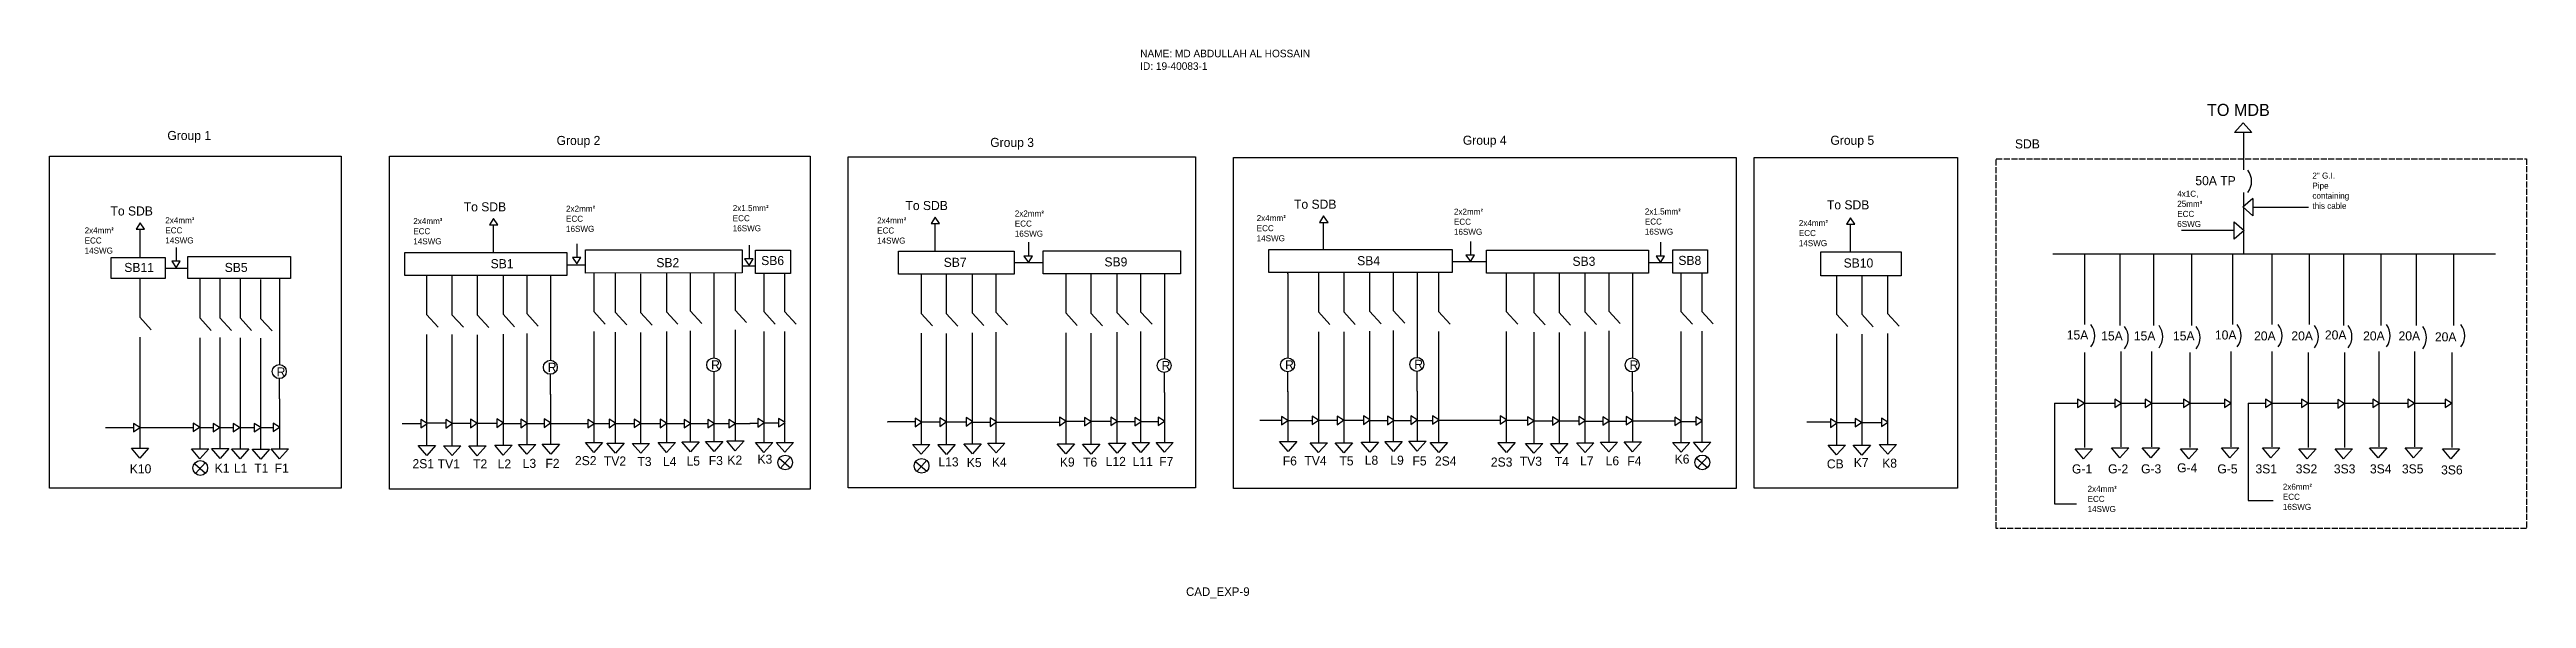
# Model space of a CAD drawing. Header units: inches. Extents: x 833 to 7247, y -1374 to 1597.
# Drawn here: x 1050 to 5973, y -1374 to -284 of the extents above; entities that cross this region are included whole.
import ezdxf

# ---------------------------------------------------------------- set-up
doc = ezdxf.new("R2010")
doc.units = ezdxf.units.IN
doc.header["$MEASUREMENT"] = 0
doc.linetypes.add('ACAD_ISO02W100', pattern=[15, 12, -3])

msp = doc.modelspace()

# ---------------------------------------------------------------- texts
at = {"attachment_point": 1}
for s, insert, char_height, width in [('NAME: MD ABDULLAH AL HOSSAIN\\PID: 19-40083-1', (3217.39, -284.51), 15, 405.9067), ('CAD_EXP-9', (3308.53, -1351.66), 17, 258.6631)]:
    msp.add_mtext(s, dxfattribs=dict(at, insert=insert, char_height=char_height, width=width))
at = {"color": 7, "attachment_point": 1}
for s, insert, char_height, width in [('TO MDB', (5337.81, -391.96), 24, 272.7124), ('Group 1', (1283.7, -445.72), 18, 272.7124), ('Group 2', (2057.39, -455.65), 18, 272.7124), ('Group 3', (2919.27, -459.52), 18, 272.7124), ('Group 4', (3858.67, -455.12), 18, 272.7124), ('Group 5', (4589.28, -455.26), 18, 272.7124), (' SDB', (4949.41, -462.43), 18, 152.6226), ('50A TP ', (5314.64, -535.44), 18, 129.5702), ('2" G.I.\\PPipe\\Pcontaining\\Pthis cable', (5547.33, -528.38), 12, 157.3921), ('To SDB', (1872.87, -587.34), 18, 152.6226), ('To SDB', (2750.8, -584.76), 18, 152.6226), ('To SDB', (3523.16, -582.18), 18, 152.6226), ('To SDB', (4582.34, -583.41), 18, 152.6226), ('4x1C,\\P25mm{\\fISOCPEUR|b0|i0|c0|p34;²}\\PECC\\P6SWG', (5278.68, -564.38), 12, 157.3921), ('2x4mm{\\fISOCPEUR|b0|i0|c0|p34;²}\\PECC\\P14SWG', (1119.3, -637.17), 12, 157.3921), ('To SDB', (1170.72, -595.57), 18, 152.6226), ('2x4mm{\\fISOCPEUR|b0|i0|c0|p34;²}\\PECC\\P14SWG', (1279.63, -617.03), 12, 157.3921), ('2x4mm{\\fISOCPEUR|b0|i0|c0|p34;²}\\PECC\\P14SWG', (1772.55, -618.71), 12, 157.3921), ('2x2mm{\\fISOCPEUR|b0|i0|c0|p34;²}\\PECC\\P16SWG', (2076.19, -594.01), 12, 157.3921), ('2x1.5mm{\\fISOCPEUR|b0|i0|c0|p34;²}\\PECC\\P16SWG', (2407.52, -592.9), 12, 157.3921), ('2x4mm{\\fISOCPEUR|b0|i0|c0|p34;²}\\PECC\\P14SWG', (2694.56, -617.33), 12, 157.3921), ('2x2mm{\\fISOCPEUR|b0|i0|c0|p34;²}\\PECC\\P16SWG', (2968.17, -603.59), 12, 157.3921), ('2x4mm{\\fISOCPEUR|b0|i0|c0|p34;²}\\PECC\\P14SWG', (3448.94, -612.69), 12, 157.3921), ('2x2mm{\\fISOCPEUR|b0|i0|c0|p34;²}\\PECC\\P16SWG', (3841.01, -599.91), 12, 157.3921), ('2x1.5mm{\\fISOCPEUR|b0|i0|c0|p34;²}\\PECC\\P16SWG', (4220.46, -599.58), 12, 157.3921), ('2x4mm{\\fISOCPEUR|b0|i0|c0|p34;²}\\PECC\\P14SWG', (4526.53, -622.43), 12, 157.3921), ('SB11', (1198.14, -707.7), 18, 83.4655), ('SB5', (1397.67, -707.7), 18, 135.9295), ('SB1', (1926.26, -700.18), 18, 120.1249), ('SB2', (2255.67, -698.12), 18, 120.1249), ('SB6', (2464.07, -693.98), 18, 120.1249), ('SB7', (2826.84, -697.52), 18, 120.1249), ('SB9', (3146.31, -696.64), 18, 120.1249), ('SB4', (3648.6, -694.29), 18, 120.1249), ('SB3', (4076.62, -695.5), 18, 120.1249), ('SB8', (4287.04, -693.71), 18, 120.1249), ('SB10', (4615.54, -698.81), 18, 120.1249), ('15A ', (5059, -841.68), 18, 129.5702), ('15A ', (5127.55, -843.53), 18, 129.5702), ('15A ', (5192.39, -843.53), 18, 129.5702), ('15A ', (5270.2, -843.53), 18, 129.5702), ('10A ', (5353.56, -841.68), 18, 129.5702), ('20A ', (5431.37, -843.53), 18, 129.5702), ('20A ', (5505.48, -843.53), 18, 129.5702), ('20A ', (5572.17, -841.68), 18, 129.5702), ('20A ', (5648.13, -843.53), 18, 129.5702), ('20A ', (5718.53, -843.53), 18, 129.5702), ('20A ', (5790.78, -845.38), 18, 129.5702), ('R', (1501, -915.11), 18, 50.0793), ('R', (2039.82, -905.94), 18, 50.0793), ('R', (2364.62, -901.02), 18, 50.0793), ('R', (3259.86, -902.39), 18, 50.0793), ('R', (3505.35, -901.03), 18, 50.0793), ('R', (3762.15, -900.05), 18, 50.0793), ('R', (4190.18, -901.25), 18, 50.0793), ('K10', (1209.04, -1107.3), 18, 174.0369), ('K1', (1377.79, -1105.94), 18, 129.5702), ('L1', (1415.95, -1106.21), 18, 129.5702), ('T1', (1456.49, -1106.21), 18, 129.5702), ('F1', (1497.03, -1106.21), 18, 129.5702), ('2S1', (1770.94, -1097.17), 18, 129.5702), ('TV1', (1821.05, -1097.53), 18, 129.5702), ('T2', (1891.44, -1097.53), 18, 129.5702), ('L2', (1940.24, -1097.53), 18, 129.5702), ('L3', (1989.98, -1096.59), 18, 129.5702), ('F2', (2035.16, -1096.55), 18, 129.5702), ('2S2', (2093.89, -1091.11), 18, 129.5702), ('TV2', (2151.39, -1091.9), 18, 129.5702), ('T3', (2218.03, -1092.84), 18, 129.5702), ('L4', (2268.7, -1092.84), 18, 129.5702), ('L5', (2315.63, -1091.9), 18, 129.5702), ('F3', (2359.87, -1090.92), 18, 129.5702), ('K2', (2396.8, -1090.02), 18, 129.5702), ('K3', (2456.71, -1088.25), 18, 129.5702), ('L13', (2816.29, -1093.59), 18, 129.5702), ('K5', (2872.76, -1094.87), 18, 129.5702), ('K4', (2922.5, -1093.93), 18, 129.5702), ('K9', (3057.71, -1093.98), 18, 129.5702), ('T6', (3103.81, -1093.98), 18, 129.5702), ('L12', (3148.78, -1092.71), 18, 129.5702), ('L11', (3202.35, -1093.05), 18, 129.5702), ('F7', (3255.2, -1093.01), 18, 129.5702), ('F6', (3500.69, -1091.64), 18, 129.5702), ('TV4', (3543.78, -1091.19), 18, 129.5702), ('T5', (3613.31, -1091.64), 18, 129.5702), ('L8', (3663.68, -1090.36), 18, 129.5702), ('L9', (3714.55, -1090.25), 18, 129.5702), ('F5', (3758.57, -1091.74), 18, 129.5702), ('2S4', (3803.23, -1091.81), 18, 129.5702), ('2S3', (3914.42, -1093.96), 18, 129.5702), ('TV3', (3971.81, -1092.39), 18, 129.5702), ('T4', (4041.34, -1092.84), 18, 129.5702), ('L7', (4091.71, -1091.56), 18, 129.5702), ('L6', (4142.58, -1091.45), 18, 129.5702), ('F4', (4185.51, -1091.86), 18, 129.5702), ('K6', (4279.69, -1087.98), 18, 129.5702), ('CB', (4582.23, -1097.55), 18, 129.5702), ('K7', (4635.72, -1094.87), 18, 129.5702), ('K8', (4692.19, -1096.15), 18, 129.5702), ('G-1', (5069.39, -1107.61), 18, 272.7124), ('G-2', (5141.12, -1107.47), 18, 272.7124), ('G-3', (5206.71, -1107.47), 18, 272.7124), ('G-4', (5278.44, -1105.42), 18, 272.7124), ('G-5', (5358.37, -1107.47), 18, 272.7124), ('3S1', (5434.2, -1107.47), 18, 272.7124), ('3S2', (5514.13, -1107.47), 18, 272.7124), ('3S3', (5589.96, -1107.47), 18, 272.7124), ('3S4', (5661.69, -1107.47), 18, 272.7124), ('3S5', (5725.23, -1107.47), 18, 272.7124), ('3S6', (5803.11, -1109.52), 18, 272.7124), ('2x4mm{\\fISOCPEUR|b0|i0|c0|p34;²}\\PECC\\P14SWG', (5100.45, -1150.1), 12, 157.3921), ('2x6mm{\\fISOCPEUR|b0|i0|c0|p34;²}\\PECC\\P16SWG', (5488.56, -1145.93), 12, 157.3921)]:
    msp.add_mtext(s, dxfattribs=dict(at, insert=insert, char_height=char_height, width=width))

# ---------------------------------------------------------------- linework, layer by layer
at = {"color": 7}
for p, q in [((5392.26, -449), (5409.77, -429.32)), ((5409.77, -429.32), (5426.66, -449)), ((5426.35, -449), (5392.26, -449)), ((5410.24, -449.25), (5410.24, -523.05)), ((5409.29, -596.38), (5428.98, -579.49)), ((5410.24, -567.92), (5410.24, -689.48)), ((5428.98, -579.81), (5428.98, -613.9)), ((1229.54, -627.82), (1221.6, -640.54)), ((1238.28, -640.54), (1229.54, -627.82)), ((1931.69, -619.59), (1923.75, -632.31)), ((1923.75, -632.31), (1940.42, -632.31)), ((1940.42, -632.31), (1931.69, -619.59)), ((1931.69, -687.01), (1931.69, -632.31)), ((2809.62, -617.01), (2801.68, -629.73)), ((2801.68, -629.73), (2818.36, -629.73)), ((2818.36, -629.73), (2809.62, -617.01)), ((2809.62, -684.44), (2809.62, -629.73)), ((3581.98, -614.43), (3574.04, -627.15)), ((3574.04, -627.15), (3590.72, -627.15)), ((3590.72, -627.15), (3581.98, -614.43)), ((3581.98, -681.12), (3581.98, -627.15)), ((4629.05, -618.3), (4621.11, -631.01)), ((4621.11, -631.01), (4637.79, -631.01)), ((4637.79, -631.01), (4629.05, -618.3)), ((4629.05, -685.72), (4629.05, -631.01)), ((5392, -660.24), (5392, -626.14)), ((5392, -626.14), (5411.69, -643.66)), ((5428.98, -613.9), (5409.29, -596.38)), ((5429.01, -597.02), (5539.59, -597.02)), ((1221.6, -640.54), (1238.28, -640.54)), ((1229.54, -696.19), (1229.54, -640.54)), ((1301.05, -677.12), (1301.05, -704.52)), ((2097.74, -669.51), (2097.74, -696.9)), ((2439.83, -672.47), (2439.83, -699.87)), ((2995.14, -666.72), (2995.14, -694.12)), ((3873.64, -665.05), (3873.64, -692.44)), ((4251.54, -666.69), (4251.54, -694.08)), ((5391.98, -643.01), (5287.41, -643.01)), ((5411.69, -643.66), (5392, -660.55)), ((1228.76, -738.44), (1228.76, -815.34)), ((1279.28, -718.07), (1324.38, -718.07)), ((1308.99, -704.52), (1292.31, -704.52)), ((1292.31, -704.52), (1301.05, -717.23)), ((1301.05, -717.23), (1308.99, -704.52)), ((1799.1, -733.35), (1799.1, -810.25)), ((1849.21, -733.71), (1849.21, -810.6)), ((1899.49, -734.06), (1899.49, -810.96)), ((1950.98, -732.91), (1950.98, -809.38)), ((1998.18, -732.91), (1998.18, -807.99)), ((2045.44, -732.91), (2045.44, -807.76)), ((2077.81, -711.23), (2114.64, -711.23)), ((2105.68, -696.9), (2089, -696.9)), ((2089, -696.9), (2097.74, -709.62)), ((2097.74, -709.62), (2105.68, -696.9)), ((2131.15, -727.3), (2131.15, -804.19)), ((2174.02, -728.8), (2174.02, -805.69)), ((2224.29, -729.15), (2224.29, -806.04)), ((2275.79, -728.68), (2275.79, -804.47)), ((2322.99, -728.68), (2322.99, -803.08)), ((2370.25, -728.68), (2370.25, -802.85)), ((2412.14, -727.74), (2412.14, -801.22)), ((2426.18, -713.52), (2438.52, -713.52)), ((2447.77, -699.87), (2431.1, -699.87)), ((2431.1, -699.87), (2439.83, -712.59)), ((2438.44, -713.58), (2453.19, -713.58)), ((2439.83, -712.59), (2447.77, -699.87)), ((2469.07, -728.42), (2469.07, -804.32)), ((2510.7, -728.42), (2510.7, -804.06)), ((2781.74, -731.05), (2781.74, -807.95)), ((2832.01, -731.4), (2832.01, -808.3)), ((2883.51, -730.25), (2883.51, -806.72)), ((2930.71, -730.25), (2930.71, -805.33)), ((2966.69, -706.99), (3024.67, -706.99)), ((3003.08, -694.12), (2986.4, -694.12)), ((2986.4, -694.12), (2995.14, -706.83)), ((2995.14, -706.83), (3003.08, -694.12)), ((3069.25, -730.17), (3069.25, -807.06)), ((3119.53, -730.52), (3119.53, -807.41)), ((3171.03, -729.37), (3171.03, -805.84)), ((3218.22, -729.37), (3218.22, -804.45)), ((3265.48, -729.37), (3265.48, -804.22)), ((3510.7, -728.83), (3510.7, -803.68)), ((3510.87, -729.03), (3510.87, -727.1)), ((3571.54, -727.82), (3571.54, -804.72)), ((3621.82, -728.17), (3621.82, -805.07)), ((3673.32, -727.02), (3673.32, -803.49)), ((3720.51, -727.02), (3720.51, -802.1)), ((3767.77, -727.02), (3767.77, -801.87)), ((3810.55, -727.28), (3810.55, -804.17)), ((3837.71, -704.87), (3905.63, -704.87)), ((3881.58, -692.44), (3864.9, -692.44)), ((3864.9, -692.44), (3873.64, -705.16)), ((3873.64, -705.16), (3881.58, -692.44)), ((3945.08, -728.23), (3945.08, -804.17)), ((3999.57, -729.02), (3999.57, -805.92)), ((4049.84, -729.38), (4049.84, -806.27)), ((4101.34, -728.23), (4101.34, -804.7)), ((4148.54, -728.23), (4148.54, -803.31)), ((4195.8, -728.23), (4195.8, -803.08)), ((4227.6, -706.63), (4276.11, -706.63)), ((4259.48, -694.08), (4242.8, -694.08)), ((4242.8, -694.08), (4251.54, -706.8)), ((4251.54, -706.8), (4259.48, -694.08)), ((4292.05, -728.16), (4292.05, -804.06)), ((4333.67, -728.16), (4333.67, -803.79)), ((4601.17, -733.31), (4601.17, -809.23)), ((4651.44, -733.31), (4651.44, -809.58)), ((4702.94, -733.31), (4702.94, -808.01)), ((5031.21, -689.41), (5911.2, -689.41)), ((5094.2, -689.41), (5094.2, -830.07)), ((5164.6, -691.26), (5164.6, -831.92)), ((5231.29, -691.26), (5231.29, -831.92)), ((5307.25, -691.26), (5307.25, -831.92)), ((5388.76, -689.41), (5388.76, -830.07)), ((5466.57, -689.41), (5466.57, -830.07)), ((5540.68, -689.41), (5540.68, -830.07)), ((5609.22, -691.26), (5609.22, -831.92)), ((5683.33, -691.26), (5683.33, -831.92)), ((5753.73, -691.26), (5753.73, -831.92)), ((5827.83, -691.26), (5827.83, -831.92)), ((1348.07, -740.04), (1348.07, -816.94)), ((1388.11, -740.04), (1388.11, -816.94)), ((1428.15, -740.04), (1428.15, -816.94)), ((1468.99, -740.84), (1468.99, -817.74)), ((1506.54, -740.04), (1506.54, -816.94)), ((1228.76, -815.34), (1251.64, -840.27)), ((1348.07, -816.94), (1370.96, -841.87)), ((1388.11, -816.94), (1410.99, -841.87)), ((1428.15, -816.94), (1451.03, -841.87)), ((1468.99, -817.74), (1491.87, -842.67)), ((1506.57, -816.89), (1506.57, -909.81)), ((1799.1, -810.25), (1821.98, -835.19)), ((1849.21, -810.6), (1872.09, -835.54)), ((1899.49, -810.96), (1922.37, -835.9)), ((1950.98, -809.38), (1973.87, -834.32)), ((1998.18, -807.99), (2021.06, -832.93)), ((2045.38, -808.26), (2045.38, -901.17)), ((2131.15, -804.19), (2154.03, -829.13)), ((2174.02, -805.69), (2196.9, -830.63)), ((2224.29, -806.04), (2247.17, -830.98)), ((2275.79, -804.47), (2298.67, -829.41)), ((2322.99, -803.08), (2345.87, -828.02)), ((2370.19, -803.34), (2370.19, -896.26)), ((2412.14, -801.22), (2435.03, -826.16)), ((2469.07, -804.32), (2491.96, -829.26)), ((2510.7, -804.06), (2533.58, -829)), ((2781.74, -807.95), (2804.62, -832.89)), ((2832.01, -808.3), (2854.89, -833.24)), ((2883.51, -806.72), (2906.39, -831.66)), ((2930.71, -805.33), (2953.59, -830.27)), ((3069.25, -807.06), (3092.14, -832)), ((3119.53, -807.41), (3142.41, -832.35)), ((3171.03, -805.84), (3193.91, -830.78)), ((3218.22, -804.45), (3241.11, -829.39)), ((3265.43, -804.71), (3265.43, -897.63)), ((3510.91, -803.35), (3510.91, -896.26)), ((3571.54, -804.72), (3594.43, -829.66)), ((3621.82, -805.07), (3644.7, -830.01)), ((3673.32, -803.49), (3696.2, -828.43)), ((3720.51, -802.1), (3743.4, -827.04)), ((3767.72, -802.37), (3767.72, -895.28)), ((3810.55, -804.17), (3833.43, -829.11)), ((3945.08, -804.17), (3967.96, -829.11)), ((3999.57, -805.92), (4022.45, -830.86)), ((4049.84, -806.27), (4072.73, -831.21)), ((4101.34, -804.7), (4124.23, -829.64)), ((4148.54, -803.31), (4171.42, -828.24)), ((4195.74, -803.57), (4195.74, -896.49)), ((4292.05, -804.06), (4314.93, -828.99)), ((4333.67, -803.79), (4356.55, -828.73)), ((4601.17, -809.23), (4624.05, -834.17)), ((4651.44, -809.58), (4674.32, -834.52)), ((4702.94, -808.01), (4725.82, -832.95)), ((1228.76, -854.82), (1228.76, -1075.12)), ((1348.07, -856.42), (1348.07, -1076.72)), ((1388.11, -855.62), (1388.11, -1075.92)), ((1428.15, -856.42), (1428.15, -1076.72)), ((1468.99, -857.22), (1468.99, -1077.52)), ((1799.1, -849.74), (1799.1, -1070.03)), ((1849.21, -850.09), (1849.21, -1070.38)), ((1899.49, -850.44), (1899.49, -1070.74)), ((1950.98, -848.87), (1950.98, -1069.16)), ((1998.18, -847.48), (1998.18, -1067.77)), ((2131.15, -843.68), (2131.15, -1063.97)), ((2174.02, -845.18), (2174.02, -1065.47)), ((2224.29, -845.53), (2224.29, -1065.82)), ((2275.79, -843.96), (2275.79, -1064.25)), ((2322.99, -842.56), (2322.99, -1062.86)), ((2412.14, -840.71), (2412.14, -1061)), ((2469.07, -843.81), (2469.07, -1064.1)), ((2510.7, -843.54), (2510.7, -1063.84)), ((2781.74, -847.43), (2781.74, -1067.73)), ((2832.01, -847.79), (2832.01, -1068.08)), ((2883.51, -846.21), (2883.51, -1066.5)), ((2930.71, -844.82), (2930.71, -1065.11)), ((3069.25, -846.55), (3069.25, -1066.84)), ((3119.53, -846.9), (3119.53, -1067.19)), ((3171.03, -845.33), (3171.03, -1065.62)), ((3218.22, -843.93), (3218.22, -1064.23)), ((3571.54, -844.2), (3571.54, -1064.5)), ((3621.82, -844.55), (3621.82, -1064.85)), ((3673.32, -842.98), (3673.32, -1063.27)), ((3720.51, -841.59), (3720.51, -1061.88)), ((3810.55, -843.66), (3810.55, -1063.95)), ((3945.08, -843.66), (3945.08, -1063.95)), ((3999.57, -845.41), (3999.57, -1065.7)), ((4049.84, -845.76), (4049.84, -1066.05)), ((4101.34, -844.18), (4101.34, -1064.48)), ((4148.54, -842.79), (4148.54, -1063.08)), ((4292.05, -843.54), (4292.05, -1063.84)), ((4333.67, -843.28), (4333.67, -1063.57)), ((4601.17, -848.72), (4601.17, -1069.01)), ((4651.44, -849.07), (4651.44, -1069.36)), ((4702.94, -847.49), (4702.94, -1067.79)), ((5094.2, -885.59), (5094.2, -1074.38)), ((5166.45, -883.74), (5166.45, -1072.53)), ((5227.59, -883.74), (5227.59, -1072.53)), ((5303.54, -885.59), (5303.54, -1074.38)), ((5385.06, -883.74), (5385.06, -1072.53)), ((5466.57, -883.74), (5466.57, -1072.53)), ((5538.82, -885.59), (5538.82, -1074.38)), ((5611.08, -885.59), (5611.08, -1074.38)), ((5679.62, -883.74), (5679.62, -1072.53)), ((5750.02, -883.74), (5750.02, -1072.53)), ((5824.12, -885.59), (5824.12, -1074.38)), ((2045.26, -968.61), (2045.26, -928.67)), ((2370.27, -963.18), (2370.27, -923.86)), ((3265.41, -964.85), (3265.41, -925.23)), ((3510.9, -963.48), (3510.9, -923.86)), ((3767.7, -962.5), (3767.7, -922.88)), ((4195.73, -963.7), (4195.73, -924.09)), ((1506.51, -977.34), (1506.51, -937.4)), ((1506.57, -977.29), (1506.57, -1076.56)), ((2045.38, -968.11), (2045.38, -1067.38)), ((2370.19, -963.2), (2370.19, -1062.47)), ((3265.43, -964.57), (3265.43, -1063.84)), ((3510.91, -963.2), (3510.91, -1062.47)), ((3767.72, -962.23), (3767.72, -1061.49)), ((4195.74, -963.43), (4195.74, -1062.7)), ((5080.68, -978.29), (5080.68, -994.96)), ((5093.4, -986.23), (5080.68, -978.29)), ((5154.59, -978.29), (5154.59, -994.96)), ((5167.31, -986.23), (5154.59, -978.29)), ((5214.99, -978.29), (5214.99, -994.96)), ((5227.71, -986.23), (5214.99, -978.29)), ((5291.29, -978.29), (5291.29, -994.96)), ((5304, -986.23), (5291.29, -978.29)), ((5372.35, -978.29), (5372.35, -994.96)), ((5385.07, -986.23), (5372.35, -978.29)), ((5454.21, -978.29), (5454.21, -994.96)), ((5466.92, -986.23), (5454.21, -978.29)), ((5525.73, -978.29), (5525.73, -994.96)), ((5538.45, -986.23), (5525.73, -978.29)), ((5598.05, -979.08), (5598.05, -995.76)), ((5610.77, -987.02), (5598.05, -979.08)), ((5667.2, -978.29), (5667.2, -994.96)), ((5679.91, -986.23), (5667.2, -978.29)), ((5737.13, -978.29), (5737.13, -994.96)), ((5749.85, -986.23), (5737.13, -978.29)), ((5811.04, -978.29), (5811.04, -994.96)), ((5823.76, -986.23), (5811.04, -978.29)), ((1216.42, -1026.53), (1216.42, -1043.2)), ((1229.14, -1034.47), (1216.42, -1026.53)), ((1334.87, -1025.73), (1334.87, -1042.41)), ((1347.58, -1033.67), (1334.87, -1025.73)), ((1334.87, -1042.41), (1347.58, -1033.67)), ((1374.61, -1026.53), (1374.61, -1043.2)), ((1387.33, -1034.47), (1374.61, -1026.53)), ((1414.36, -1026.53), (1414.36, -1043.2)), ((1427.08, -1034.47), (1414.36, -1026.53)), ((1456.49, -1026.53), (1456.49, -1043.2)), ((1469.21, -1034.47), (1456.49, -1026.53)), ((1493.85, -1025.73), (1493.85, -1042.41)), ((1506.57, -1033.67), (1493.85, -1025.73)), ((1493.85, -1042.41), (1506.57, -1033.67)), ((1787.51, -1027.14), (1750.76, -1027.14)), ((1787.27, -1018.39), (1787.27, -1035.07)), ((1799.99, -1026.34), (1787.27, -1018.39)), ((1787.27, -1035.07), (1799.99, -1026.34)), ((1837.4, -1025.56), (1798.75, -1025.56)), ((1837.39, -1018.75), (1837.39, -1035.43)), ((1850.1, -1026.69), (1837.39, -1018.75)), ((1837.39, -1035.43), (1850.1, -1026.69)), ((1849.16, -1025.56), (1886.42, -1025.56)), ((1886.42, -1018.03), (1886.42, -1034.7)), ((1899.14, -1025.97), (1886.42, -1018.03)), ((1886.42, -1034.7), (1899.14, -1025.97)), ((1899.49, -1025.56), (1938.06, -1025.56)), ((1938.71, -1017.37), (1938.71, -1034.05)), ((1951.43, -1025.32), (1938.71, -1017.37)), ((1938.71, -1034.05), (1951.43, -1025.32)), ((1951.13, -1026.22), (1986.43, -1026.22)), ((1986.43, -1018.03), (1986.43, -1034.7)), ((1999.15, -1025.97), (1986.43, -1018.03)), ((1986.43, -1034.7), (1999.15, -1025.97)), ((1998.2, -1026.22), (2032.84, -1026.22)), ((2032.84, -1017.37), (2032.84, -1034.05)), ((2045.56, -1025.32), (2032.84, -1017.37)), ((2032.84, -1034.05), (2045.56, -1025.32)), ((2045.49, -1026.3), (2119.33, -1026.3)), ((2119.33, -1018.58), (2119.33, -1035.25)), ((2132.04, -1026.52), (2119.33, -1018.58)), ((2119.33, -1035.25), (2132.04, -1026.52)), ((2131.15, -1026.3), (2161.84, -1026.3)), ((2162.06, -1018.06), (2162.06, -1034.74)), ((2174.78, -1026), (2162.06, -1018.06)), ((2162.06, -1034.74), (2174.78, -1026)), ((2174.02, -1026.3), (2211.72, -1026.3)), ((2211.72, -1017.81), (2211.72, -1034.49)), ((2224.44, -1025.75), (2211.72, -1017.81)), ((2211.72, -1034.49), (2224.44, -1025.75)), ((2223.65, -1026.3), (2263.38, -1026.3)), ((2263.38, -1018.13), (2263.38, -1034.81)), ((2276.1, -1026.07), (2263.38, -1018.13)), ((2263.38, -1034.81), (2276.1, -1026.07)), ((2275.78, -1026.3), (2310.65, -1026.3)), ((2310.65, -1018.18), (2310.65, -1034.86)), ((2323.37, -1026.12), (2310.65, -1018.18)), ((2310.65, -1034.86), (2323.37, -1026.12)), ((2322.99, -1026.3), (2357.73, -1026.3)), ((2357.73, -1018.38), (2357.73, -1035.06)), ((2370.45, -1026.32), (2357.73, -1018.38)), ((2357.73, -1035.06), (2370.45, -1026.32)), ((2370.19, -1026.3), (2399.75, -1026.3)), ((2399.75, -1018.36), (2399.75, -1035.03)), ((2412.47, -1026.3), (2399.75, -1018.36)), ((2399.75, -1035.03), (2412.47, -1026.3)), ((2412.14, -1026.3), (2412.46, -1026.3)), ((2412.23, -1026.13), (2441.94, -1026.13)), ((2441.71, -1025.6), (2457.29, -1025.6)), ((2457.12, -1016.69), (2457.12, -1033.37)), ((2469.84, -1024.63), (2457.12, -1016.69)), ((2457.12, -1033.37), (2469.84, -1024.63)), ((2469.21, -1024.96), (2498.92, -1024.96)), ((2498.75, -1016.43), (2498.75, -1033.1)), ((2511.47, -1024.37), (2498.75, -1016.43)), ((2498.75, -1033.1), (2511.47, -1024.37)), ((2769.92, -1022.91), (2715.01, -1022.91)), ((2715.01, -1022.91), (2715.67, -1022.91)), ((2769.91, -1016.09), (2769.91, -1032.77)), ((2782.63, -1024.03), (2769.91, -1016.09)), ((2769.91, -1032.77), (2782.63, -1024.03)), ((2781.69, -1022.91), (2818.94, -1022.91)), ((2818.94, -1015.37), (2818.94, -1032.05)), ((2831.66, -1023.31), (2818.94, -1015.37)), ((2818.94, -1032.05), (2831.66, -1023.31)), ((2832.02, -1022.91), (2870.58, -1022.91)), ((2871.24, -1014.72), (2871.24, -1031.39)), ((2883.96, -1022.66), (2871.24, -1014.72)), ((2871.24, -1031.39), (2883.96, -1022.66)), ((2883.66, -1023.56), (2918.95, -1023.56)), ((2918.95, -1015.37), (2918.95, -1032.05)), ((2931.67, -1023.31), (2918.95, -1015.37)), ((2918.95, -1032.05), (2931.67, -1023.31)), ((2930.72, -1023.56), (2965.36, -1023.56)), ((2965.36, -1023.56), (3056.88, -1023.56)), ((3056.88, -1014.11), (3056.88, -1030.79)), ((3069.6, -1022.05), (3056.88, -1014.11)), ((3056.88, -1030.79), (3069.6, -1022.05)), ((3056.88, -1030.79), (3056.88, -1030.79)), ((3069.2, -1022.02), (3106.46, -1022.02)), ((3106.46, -1014.49), (3106.46, -1031.16)), ((3119.18, -1022.43), (3106.46, -1014.49)), ((3106.46, -1031.16), (3119.18, -1022.43)), ((3119.54, -1022.02), (3158.1, -1022.02)), ((3158.76, -1013.83), (3158.76, -1030.51)), ((3171.47, -1021.77), (3158.76, -1013.83)), ((3158.76, -1030.51), (3171.47, -1021.77)), ((3171.18, -1022.67), (3206.47, -1022.67)), ((3206.47, -1014.49), (3206.47, -1031.16)), ((3219.19, -1022.43), (3206.47, -1014.49)), ((3206.47, -1031.16), (3219.19, -1022.43)), ((3218.24, -1022.67), (3252.88, -1022.67)), ((3252.88, -1013.83), (3252.88, -1030.51)), ((3265.6, -1021.77), (3252.88, -1013.83)), ((3252.88, -1030.51), (3265.6, -1021.77)), ((3498.98, -1020.36), (3454.88, -1020.36)), ((3498.37, -1012.46), (3498.37, -1029.14)), ((3511.09, -1020.41), (3498.37, -1012.46)), ((3498.37, -1029.14), (3511.09, -1020.41)), ((3511.33, -1020.36), (3559.85, -1020.36)), ((3559.17, -1011.77), (3559.17, -1028.44)), ((3571.89, -1019.71), (3559.17, -1011.77)), ((3559.17, -1028.44), (3571.89, -1019.71)), ((3559.17, -1028.44), (3559.17, -1028.44)), ((3571.49, -1019.67), (3608.75, -1019.67)), ((3608.75, -1012.14), (3608.75, -1028.82)), ((3621.47, -1020.08), (3608.75, -1012.14)), ((3608.75, -1028.82), (3621.47, -1020.08)), ((3621.83, -1019.67), (3660.39, -1019.67)), ((3661.05, -1011.49), (3661.05, -1028.16)), ((3673.76, -1019.43), (3661.05, -1011.49)), ((3661.05, -1028.16), (3673.76, -1019.43)), ((3673.47, -1020.33), (3708.76, -1020.33)), ((3708.76, -1012.14), (3708.76, -1028.82)), ((3721.48, -1020.08), (3708.76, -1012.14)), ((3708.76, -1028.82), (3721.48, -1020.08)), ((3720.53, -1020.33), (3755.17, -1020.33)), ((3755.17, -1011.49), (3755.17, -1028.16)), ((3767.89, -1019.43), (3755.17, -1011.49)), ((3755.17, -1028.16), (3767.89, -1019.43)), ((3768.02, -1020.36), (3798.02, -1020.36)), ((3798.18, -1011.22), (3798.18, -1027.9)), ((3810.9, -1019.16), (3798.18, -1011.22)), ((3798.18, -1027.9), (3810.9, -1019.16)), ((3798.18, -1027.9), (3798.18, -1027.9)), ((3810.37, -1019.48), (3932.98, -1019.48)), ((3932.71, -1011.22), (3932.71, -1027.9)), ((3945.42, -1019.16), (3932.71, -1011.22)), ((3932.71, -1027.9), (3945.42, -1019.16)), ((3932.71, -1027.9), (3932.71, -1027.9)), ((3945.33, -1019.48), (3986.79, -1019.48)), ((3987.2, -1012.97), (3987.2, -1029.65)), ((3999.92, -1020.91), (3987.2, -1012.97)), ((3987.2, -1029.65), (3999.92, -1020.91)), ((3987.2, -1029.65), (3987.2, -1029.65)), ((3999.52, -1020.88), (4036.78, -1020.88)), ((4036.78, -1013.34), (4036.78, -1030.02)), ((4049.5, -1021.28), (4036.78, -1013.34)), ((4036.78, -1030.02), (4049.5, -1021.28)), ((4049.85, -1020.88), (4088.42, -1020.88)), ((4089.07, -1012.69), (4089.07, -1029.37)), ((4101.79, -1020.63), (4089.07, -1012.69)), ((4089.07, -1029.37), (4101.79, -1020.63)), ((4101.49, -1021.53), (4136.79, -1021.53)), ((4136.79, -1013.34), (4136.79, -1030.02)), ((4149.51, -1021.28), (4136.79, -1013.34)), ((4136.79, -1030.02), (4149.51, -1021.28)), ((4148.56, -1021.53), (4183.2, -1021.53)), ((4183.2, -1012.69), (4183.2, -1029.37)), ((4195.92, -1020.63), (4183.2, -1012.69)), ((4183.2, -1029.37), (4195.92, -1020.63)), ((4195.84, -1021.24), (4279.64, -1021.24)), ((4279.8, -1013.88), (4279.8, -1030.55)), ((4292.51, -1021.82), (4279.8, -1013.88)), ((4279.8, -1030.55), (4292.51, -1021.82)), ((4292.03, -1022.15), (4321.75, -1022.15)), ((4321.57, -1013.17), (4321.57, -1029.84)), ((4334.29, -1021.11), (4321.57, -1013.17)), ((4321.57, -1029.84), (4334.29, -1021.11)), ((4589.71, -1024.08), (4542.37, -1024.08)), ((4589.34, -1017.38), (4589.34, -1034.05)), ((4602.06, -1025.32), (4589.34, -1017.38)), ((4589.34, -1034.05), (4602.06, -1025.32)), ((4601.12, -1024.19), (4638.37, -1024.19)), ((4638.37, -1016.65), (4638.37, -1033.33)), ((4651.09, -1024.6), (4638.37, -1016.65)), ((4638.37, -1033.33), (4651.09, -1024.6)), ((4651.45, -1024.19), (4690.01, -1024.19)), ((4690.67, -1016), (4690.67, -1032.68)), ((4703.39, -1023.94), (4690.67, -1016)), ((4690.67, -1032.68), (4703.39, -1023.94)), ((5034.55, -986.24), (5080.68, -986.24)), ((5034.55, -986.24), (5034.55, -1185.72)), ((5080.68, -994.96), (5093.4, -986.23)), ((5093.38, -986.24), (5154.59, -986.24)), ((5154.59, -994.96), (5167.31, -986.23)), ((5166.45, -986.24), (5214.99, -986.24)), ((5214.99, -994.96), (5227.71, -986.23)), ((5227.59, -986.24), (5291.29, -986.24)), ((5291.29, -994.96), (5304, -986.23)), ((5303.54, -986.24), (5372.35, -986.24)), ((5372.35, -994.96), (5385.07, -986.23)), ((5419.85, -986.24), (5454.21, -986.24)), ((5419.85, -986.24), (5419.85, -1179.37)), ((5454.21, -994.96), (5466.92, -986.23)), ((5466.57, -986.24), (5525.73, -986.24)), ((5525.73, -994.96), (5538.45, -986.23)), ((5538.44, -986.24), (5598.05, -986.24)), ((5598.05, -995.76), (5610.77, -987.02)), ((5609.52, -986.24), (5667.2, -986.24)), ((5667.2, -994.96), (5679.91, -986.23)), ((5679.62, -986.24), (5737.13, -986.24)), ((5737.13, -994.96), (5749.85, -986.23)), ((5749.84, -986.24), (5811.04, -986.24)), ((5811.04, -994.96), (5823.76, -986.23)), ((1160.78, -1034.47), (1216.42, -1034.47)), ((1229.04, -1094.91), (1212.15, -1075.22)), ((1212.46, -1075.22), (1246.55, -1075.22)), ((1216.42, -1043.2), (1229.14, -1034.47)), ((1246.55, -1075.22), (1229.04, -1094.91)), ((1229.14, -1034.47), (1334.87, -1034.47)), ((1348.35, -1096.51), (1331.46, -1076.82)), ((1331.77, -1076.82), (1365.87, -1076.82)), ((1365.87, -1076.82), (1348.35, -1096.51)), ((1348.38, -1034.47), (1374.61, -1034.47)), ((1388.39, -1095.71), (1371.5, -1076.02)), ((1371.81, -1076.02), (1405.91, -1076.02)), ((1374.61, -1043.2), (1387.33, -1034.47)), ((1388.13, -1034.47), (1387.33, -1034.47)), ((1388.13, -1034.47), (1414.36, -1034.47)), ((1405.91, -1076.02), (1388.39, -1095.71)), ((1428.43, -1096.51), (1411.54, -1076.82)), ((1411.85, -1076.82), (1445.94, -1076.82)), ((1414.36, -1043.2), (1427.08, -1034.47)), ((1427.08, -1034.47), (1427.08, -1034.47)), ((1427.87, -1034.47), (1427.08, -1034.47)), ((1427.87, -1034.47), (1455.69, -1034.47)), ((1445.94, -1076.82), (1428.43, -1096.51)), ((1469.27, -1097.31), (1452.37, -1077.62)), ((1452.69, -1077.62), (1486.78, -1077.62)), ((1456.49, -1043.2), (1469.21, -1034.47)), ((1469.21, -1034.47), (1493.85, -1034.47)), ((1486.78, -1077.62), (1469.27, -1097.31)), ((1506.9, -1096.51), (1490.01, -1076.82)), ((1490.32, -1076.82), (1524.42, -1076.82)), ((1524.42, -1076.82), (1506.9, -1096.51)), ((1799.37, -1089.82), (1782.48, -1070.14)), ((1782.8, -1070.14), (1816.89, -1070.14)), ((1816.89, -1070.14), (1799.37, -1089.82)), ((1849.49, -1090.18), (1832.6, -1070.49)), ((1832.91, -1070.49), (1867, -1070.49)), ((1867, -1070.49), (1849.49, -1090.18)), ((1899.76, -1090.53), (1882.87, -1070.84)), ((1883.18, -1070.84), (1917.28, -1070.84)), ((1917.28, -1070.84), (1899.76, -1090.53)), ((1951.26, -1088.95), (1934.37, -1069.27)), ((1934.68, -1069.27), (1968.78, -1069.27)), ((1968.78, -1069.27), (1951.26, -1088.95)), ((1998.46, -1087.56), (1981.57, -1067.88)), ((1981.88, -1067.88), (2015.98, -1067.88)), ((2015.98, -1067.88), (1998.46, -1087.56)), ((2045.66, -1087.05), (2028.77, -1067.36)), ((2028.77, -1067.36), (2063.18, -1067.36)), ((2063.18, -1067.36), (2045.66, -1087.05)), ((2131.43, -1083.76), (2114.54, -1064.08)), ((2114.85, -1064.08), (2148.95, -1064.08)), ((2148.95, -1064.08), (2131.43, -1083.76)), ((2174.29, -1085.27), (2157.4, -1065.58)), ((2157.71, -1065.58), (2191.81, -1065.58)), ((2191.81, -1065.58), (2174.29, -1085.27)), ((2224.57, -1085.62), (2207.68, -1065.93)), ((2207.99, -1065.93), (2242.08, -1065.93)), ((2242.08, -1065.93), (2224.57, -1085.62)), ((2276.07, -1084.04), (2259.18, -1064.35)), ((2259.49, -1064.35), (2293.58, -1064.35)), ((2293.58, -1064.35), (2276.07, -1084.04)), ((2323.26, -1082.65), (2306.37, -1062.96)), ((2306.69, -1062.96), (2340.78, -1062.96)), ((2340.78, -1062.96), (2323.26, -1082.65)), ((2370.47, -1082.13), (2353.57, -1062.45)), ((2353.57, -1062.45), (2387.98, -1062.45)), ((2387.98, -1062.45), (2370.47, -1082.13)), ((2412.42, -1080.79), (2395.53, -1061.11)), ((2395.84, -1061.11), (2429.94, -1061.11)), ((2429.94, -1061.11), (2412.42, -1080.79)), ((2469.35, -1083.89), (2452.46, -1064.21)), ((2452.77, -1064.21), (2486.87, -1064.21)), ((2486.87, -1064.21), (2469.35, -1083.89)), ((2510.98, -1083.63), (2494.08, -1063.94)), ((2494.4, -1063.94), (2528.49, -1063.94)), ((2528.49, -1063.94), (2510.98, -1083.63)), ((2782.01, -1087.52), (2765.12, -1067.83)), ((2765.43, -1067.83), (2799.53, -1067.83)), ((2799.53, -1067.83), (2782.01, -1087.52)), ((2832.29, -1087.87), (2815.4, -1068.19)), ((2815.71, -1068.19), (2849.8, -1068.19)), ((2849.8, -1068.19), (2832.29, -1087.87)), ((2883.78, -1086.3), (2866.89, -1066.61)), ((2867.21, -1066.61), (2901.3, -1066.61)), ((2901.3, -1066.61), (2883.78, -1086.3)), ((2930.98, -1084.91), (2914.09, -1065.22)), ((2914.4, -1065.22), (2948.5, -1065.22)), ((2948.5, -1065.22), (2930.98, -1084.91)), ((3069.53, -1086.64), (3052.64, -1066.95)), ((3052.95, -1066.95), (3087.05, -1066.95)), ((3087.05, -1066.95), (3069.53, -1086.64)), ((3119.8, -1086.99), (3102.91, -1067.3)), ((3103.23, -1067.3), (3137.32, -1067.3)), ((3137.32, -1067.3), (3119.8, -1086.99)), ((3171.3, -1085.41), (3154.41, -1065.73)), ((3154.73, -1065.73), (3188.82, -1065.73)), ((3188.82, -1065.73), (3171.3, -1085.41)), ((3218.5, -1084.02), (3201.61, -1064.33)), ((3201.92, -1064.33), (3236.02, -1064.33)), ((3236.02, -1064.33), (3218.5, -1084.02)), ((3265.7, -1083.5), (3248.81, -1063.82)), ((3248.81, -1063.82), (3283.22, -1063.82)), ((3283.22, -1063.82), (3265.7, -1083.5)), ((3511.19, -1082.14), (3494.3, -1062.45)), ((3494.3, -1062.45), (3528.71, -1062.45)), ((3528.71, -1062.45), (3511.19, -1082.14)), ((3571.82, -1084.29), (3554.93, -1064.6)), ((3555.24, -1064.6), (3589.34, -1064.6)), ((3589.34, -1064.6), (3571.82, -1084.29)), ((3622.09, -1084.64), (3605.2, -1064.95)), ((3605.52, -1064.95), (3639.61, -1064.95)), ((3639.61, -1064.95), (3622.09, -1084.64)), ((3673.59, -1083.07), (3656.7, -1063.38)), ((3657.01, -1063.38), (3691.11, -1063.38)), ((3691.11, -1063.38), (3673.59, -1083.07)), ((3720.79, -1081.68), (3703.9, -1061.99)), ((3704.21, -1061.99), (3738.31, -1061.99)), ((3738.31, -1061.99), (3720.79, -1081.68)), ((3767.99, -1081.16), (3751.1, -1061.47)), ((3751.1, -1061.47), (3785.51, -1061.47)), ((3785.51, -1061.47), (3767.99, -1081.16)), ((3810.83, -1083.75), (3793.94, -1064.06)), ((3794.25, -1064.06), (3828.34, -1064.06)), ((3828.34, -1064.06), (3810.83, -1083.75)), ((3945.36, -1083.75), (3928.47, -1064.06)), ((3928.78, -1064.06), (3962.87, -1064.06)), ((3962.87, -1064.06), (3945.36, -1083.75)), ((3999.85, -1085.49), (3982.96, -1065.81)), ((3983.27, -1065.81), (4017.36, -1065.81)), ((4017.36, -1065.81), (3999.85, -1085.49)), ((4050.12, -1085.84), (4033.23, -1066.16)), ((4033.54, -1066.16), (4067.64, -1066.16)), ((4067.64, -1066.16), (4050.12, -1085.84)), ((4101.62, -1084.27), (4084.73, -1064.58)), ((4085.04, -1064.58), (4119.14, -1064.58)), ((4119.14, -1064.58), (4101.62, -1084.27)), ((4148.82, -1082.88), (4131.93, -1063.19)), ((4132.24, -1063.19), (4166.33, -1063.19)), ((4166.33, -1063.19), (4148.82, -1082.88)), ((4196.02, -1082.36), (4179.13, -1062.67)), ((4179.13, -1062.67), (4213.54, -1062.67)), ((4213.54, -1062.67), (4196.02, -1082.36)), ((4292.32, -1083.63), (4275.43, -1063.94)), ((4275.75, -1063.94), (4309.84, -1063.94)), ((4309.84, -1063.94), (4292.32, -1083.63)), ((4333.95, -1083.37), (4317.06, -1063.68)), ((4317.37, -1063.68), (4351.46, -1063.68)), ((4351.46, -1063.68), (4333.95, -1083.37)), ((4601.44, -1088.8), (4584.55, -1069.12)), ((4584.86, -1069.12), (4618.96, -1069.12)), ((4618.96, -1069.12), (4601.44, -1088.8)), ((4651.72, -1089.16), (4634.83, -1069.47)), ((4635.14, -1069.47), (4669.23, -1069.47)), ((4669.23, -1069.47), (4651.72, -1089.16)), ((4703.22, -1087.58), (4686.32, -1067.89)), ((4686.64, -1067.89), (4720.73, -1067.89)), ((4720.73, -1067.89), (4703.22, -1087.58)), ((5092.57, -1096.59), (5075.67, -1076.9)), ((5075.99, -1076.9), (5110.08, -1076.9)), ((5110.08, -1076.9), (5092.57, -1096.59)), ((5164.82, -1094.74), (5147.93, -1075.05)), ((5148.24, -1075.05), (5182.33, -1075.05)), ((5182.33, -1075.05), (5164.82, -1094.74)), ((5225.95, -1094.74), (5209.06, -1075.05)), ((5209.37, -1075.05), (5243.47, -1075.05)), ((5243.47, -1075.05), (5225.95, -1094.74)), ((5301.91, -1096.59), (5285.02, -1076.9)), ((5285.33, -1076.9), (5319.43, -1076.9)), ((5319.43, -1076.9), (5301.91, -1096.59)), ((5383.42, -1094.74), (5366.53, -1075.05)), ((5366.85, -1075.05), (5400.94, -1075.05)), ((5400.94, -1075.05), (5383.42, -1094.74)), ((5464.94, -1094.74), (5448.05, -1075.05)), ((5448.36, -1075.05), (5482.45, -1075.05)), ((5482.45, -1075.05), (5464.94, -1094.74)), ((5537.19, -1096.59), (5520.3, -1076.9)), ((5520.61, -1076.9), (5554.71, -1076.9)), ((5554.71, -1076.9), (5537.19, -1096.59)), ((5609.44, -1096.59), (5592.55, -1076.9)), ((5592.86, -1076.9), (5626.96, -1076.9)), ((5626.96, -1076.9), (5609.44, -1096.59)), ((5677.99, -1094.74), (5661.1, -1075.05)), ((5661.41, -1075.05), (5695.5, -1075.05)), ((5695.5, -1075.05), (5677.99, -1094.74)), ((5748.39, -1094.74), (5731.49, -1075.05)), ((5731.81, -1075.05), (5765.9, -1075.05)), ((5765.9, -1075.05), (5748.39, -1094.74)), ((5822.49, -1096.59), (5805.6, -1076.9)), ((5805.91, -1076.9), (5840.01, -1076.9)), ((5840.01, -1076.9), (5822.49, -1096.59)), ((1338.05, -1106.74), (1359.51, -1125)), ((1359.51, -1103.56), (1339.64, -1125.79)), ((2500.66, -1095.94), (2522.12, -1114.21)), ((2522.12, -1092.77), (2502.25, -1115)), ((2771.7, -1102.52), (2793.16, -1120.78)), ((2793.16, -1099.34), (2773.29, -1121.58)), ((4323.63, -1095.68), (4345.09, -1113.94)), ((4345.09, -1092.5), (4325.22, -1114.74)), ((5419.85, -1179.37), (5469.39, -1179.37)), ((5034.55, -1185.72), (5078.38, -1185.72))]:
    msp.add_line(p, q, dxfattribs=at)
at = {"color": 5}
for p, q in [((2224.29, -729.15), (2224.29, -729.15)), ((2224.29, -729.15), (2224.29, -729.15)), ((2224.29, -729.15), (2224.29, -729.15)), ((2224.29, -729.15), (2224.29, -729.15)), ((1757.01, -1026.41), (1757.01, -1026.41))]:
    msp.add_line(p, q, dxfattribs=at)
at = {"color": 7}
for points in [[(1049.54, -495.65), (1629.23, -495.65), (1629.23, -1154.67), (1049.54, -1154.67)], [(1725.53, -495.6), (2561.47, -495.6), (2561.47, -1156.53), (1725.53, -1156.53)], [(2637.25, -496.94), (3327.53, -496.94), (3327.53, -1154.36), (2637.25, -1154.36)], [(3402.95, -498.27), (4401.7, -498.27), (4401.7, -1155.67), (3402.95, -1155.67)], [(4437.65, -498.38), (4841.6, -498.38), (4841.6, -1154.69), (4437.65, -1154.69)], [(1755.77, -687.01), (2077.6, -687.01), (2077.6, -732.91), (1755.77, -732.91)], [(2114.64, -681.85), (2426.37, -681.77), (2426.37, -727.65), (2114.64, -727.74)], [(2453.05, -682.07), (2521.98, -682.07), (2521.98, -728.42), (2453.05, -728.42)], [(2736.88, -684.35), (2966.75, -684.35), (2966.75, -730.25), (2736.88, -730.25)], [(3024.4, -683.47), (3297.65, -683.47), (3297.65, -729.37), (3024.4, -729.37)], [(3473.24, -681.12), (3837.67, -681.12), (3837.67, -727.02), (3473.24, -727.02)], [(3905.79, -682.33), (4227.96, -682.33), (4227.96, -728.23), (3905.79, -728.23)], [(4276.03, -681.81), (4344.96, -681.81), (4344.96, -728.16), (4276.03, -728.16)], [(4570.2, -685.46), (4729.86, -685.46), (4729.86, -733.31), (4570.2, -733.31)], [(1172.2, -697.2), (1279.49, -697.2), (1279.49, -738.43), (1172.2, -738.43)], [(1324.6, -694.83), (1528.47, -694.83), (1528.47, -738.47), (1324.6, -738.47)]]:
    msp.add_lwpolyline(points, close=True, dxfattribs=at)
at = {"color": 7, "linetype": 'ACAD_ISO02W100'}
msp.add_lwpolyline([(4918.89, -500.76), (5972.78, -500.76), (5972.78, -1234.52), (4918.89, -1234.52)], close=True, dxfattribs=at)
at = {"color": 7}
for centre, radius in [((1506.27, -923.38), 13.9), ((2044.95, -914.88), 13.9), ((2369.76, -909.97), 13.9), ((3265, -911.34), 13.9), ((3510.48, -909.97), 13.9), ((3767.29, -909), 13.9), ((4195.31, -910.2), 13.9), ((1349.17, -1114.68), 14.65), ((2511.78, -1103.88), 14.65), ((2782.83, -1110.46), 14.65), ((4334.76, -1103.62), 14.65)]:
    msp.add_circle(centre, radius, dxfattribs=at)
for centre in [(5389.59, -545.71), (5077.82, -852.28), (5144.52, -855.98), (5213.06, -854.13), (5287.17, -855.98), (5368.68, -852.28), (5450.19, -852.28), (5522.45, -854.13), (5589.14, -854.13), (5665.1, -852.28), (5737.35, -855.98), (5813.3, -852.28)]:
    msp.add_arc(centre, 36.8, 322.88115, 37.11885, dxfattribs=at)

msp.set_redraw_order([(e.dxf.handle, doc.entitydb.next_handle()) for e in msp.query("TEXT MTEXT ATTDEF DIMENSION ARC_DIMENSION")])  # texts and dimensions are drawn at this point

doc.saveas('drawing.dxf')
